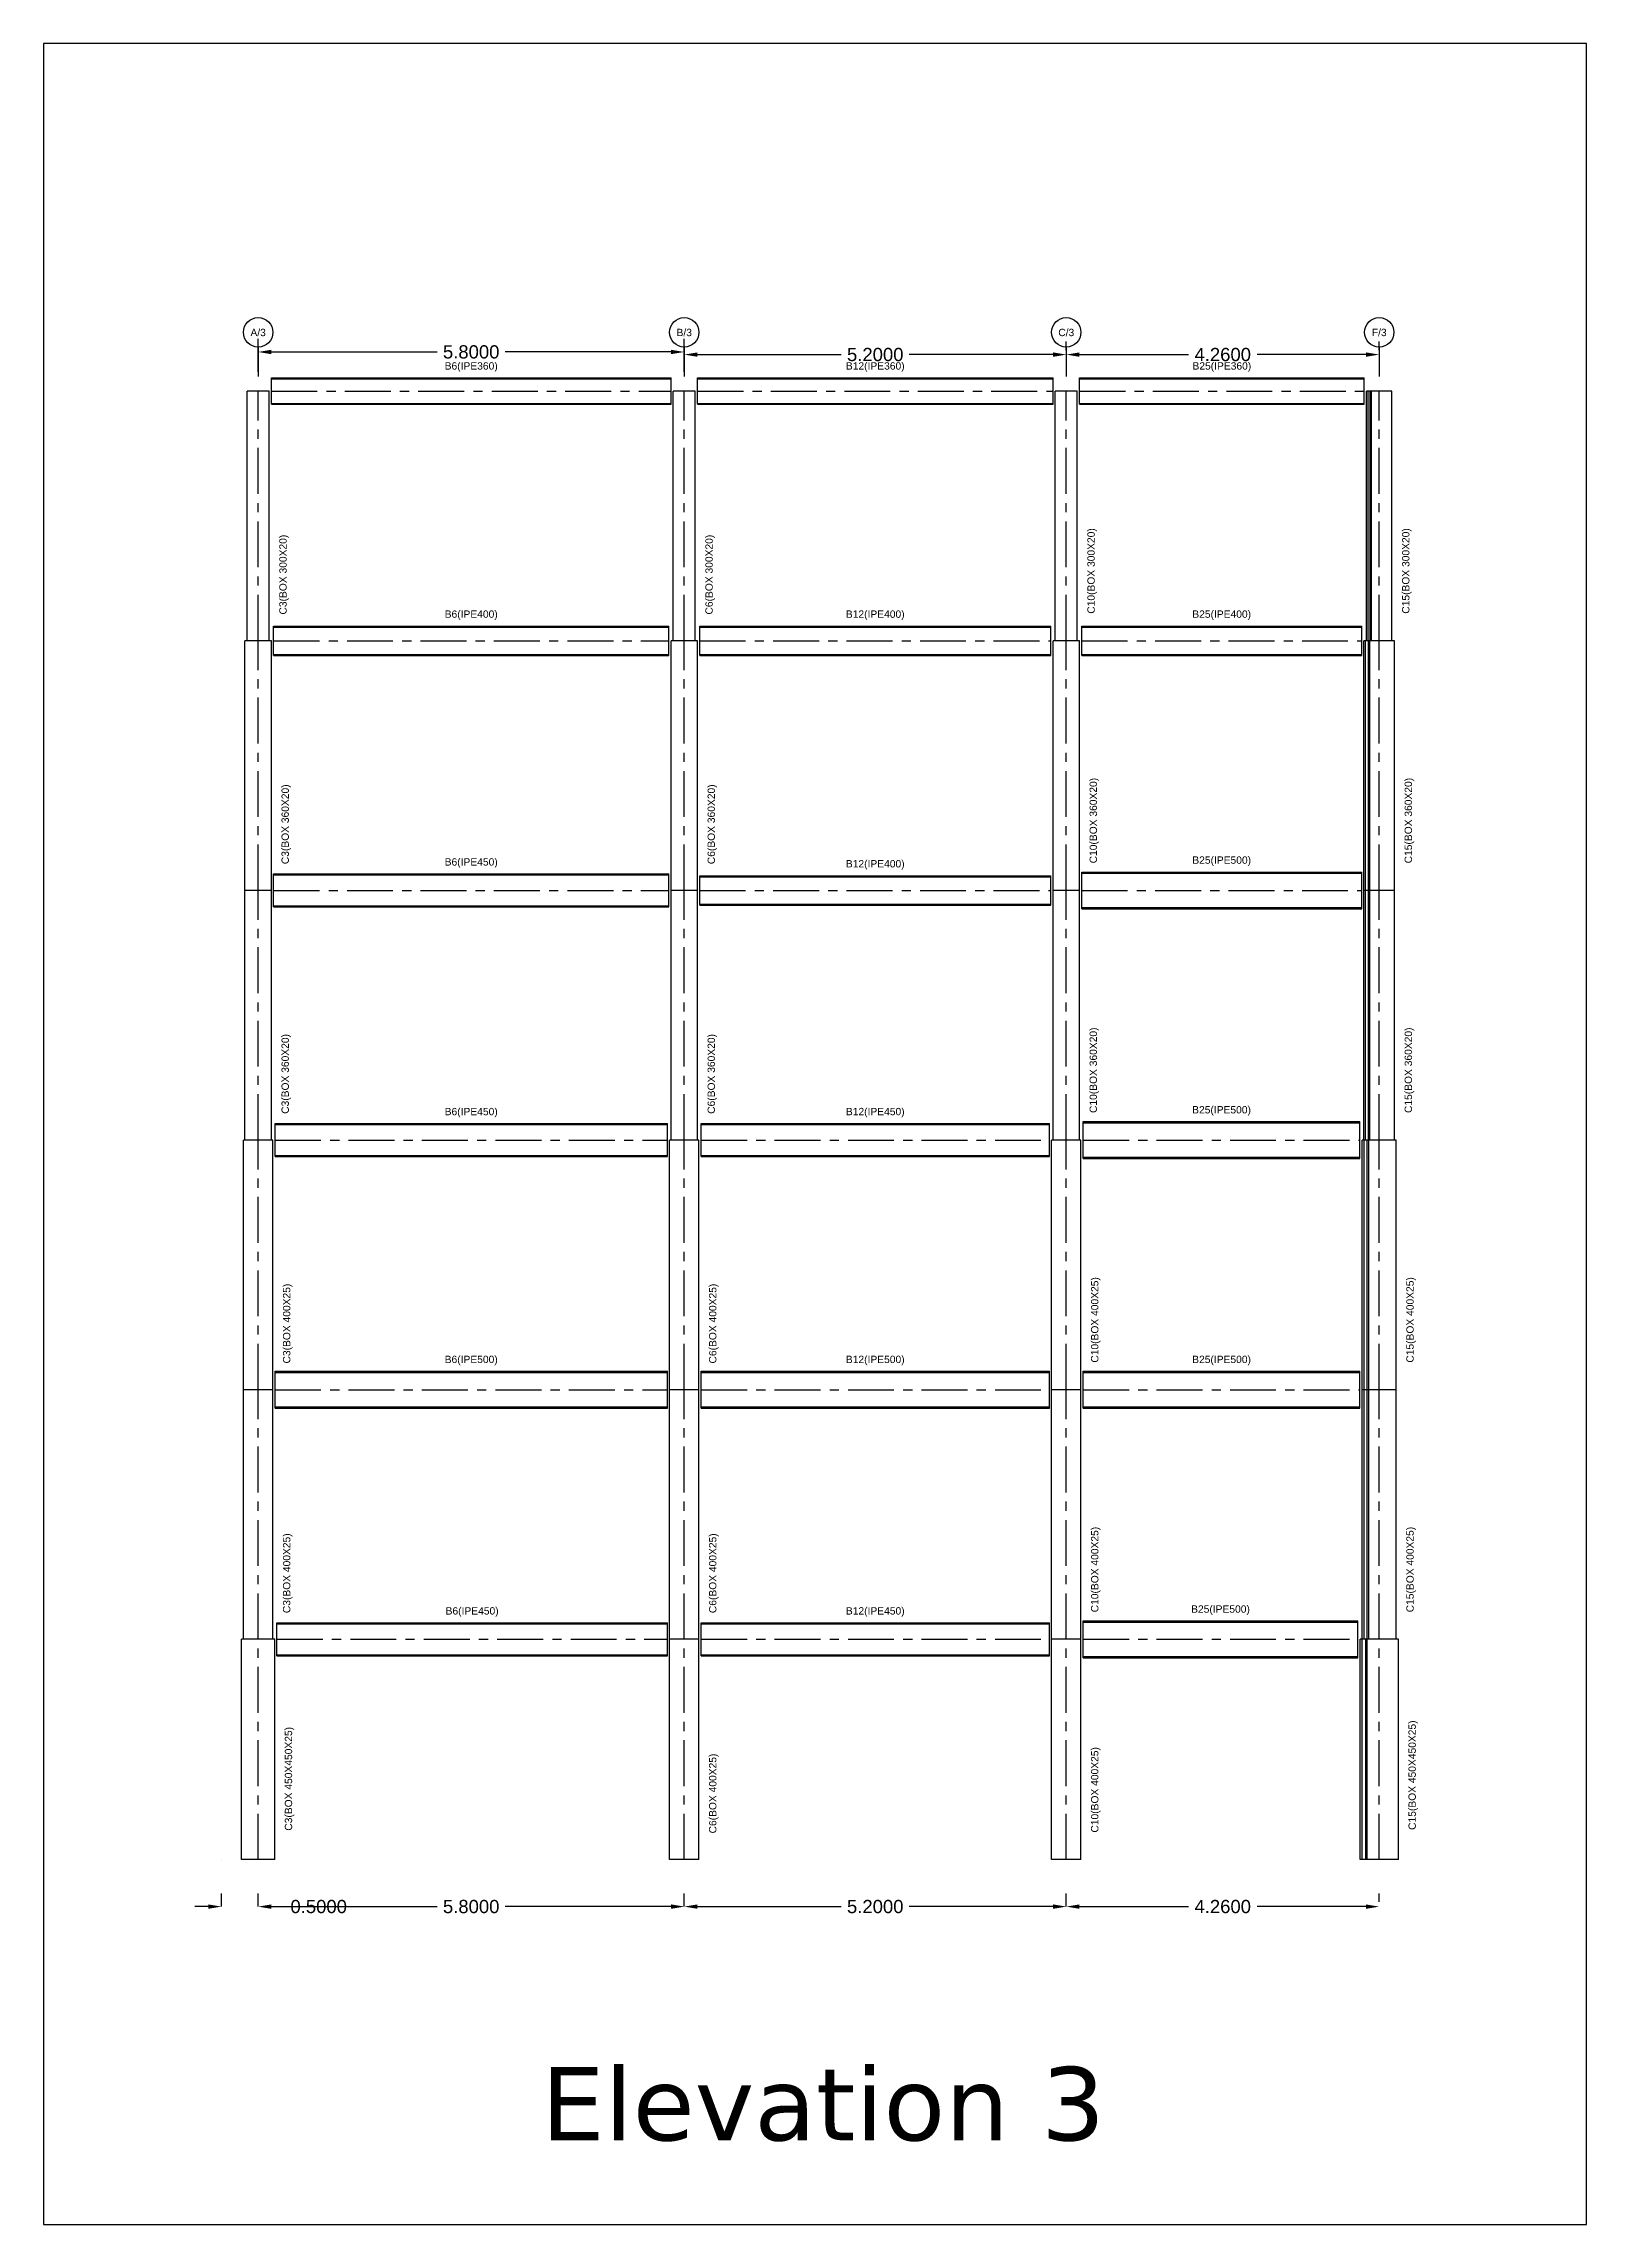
# Model space of a CAD drawing. Header units: metres. Extents: x 158 to 495, y 93 to 262.
# Drawn here: x 221.53 to 242.53, y 232.05 to 261.75 of the extents above; entities that cross this region are included whole.
import ezdxf
from ezdxf.enums import TextEntityAlignment as Align

# ---------------------------------------------------------------- set-up
doc = ezdxf.new("R2010")
doc.units = ezdxf.units.M
doc.header["$MEASUREMENT"] = 0
doc.linetypes.add('CENTER', pattern=[2, 1.25, -0.25, 0.25, -0.25])
doc.styles.get("Standard").update_dxf_attribs({"font": 'arial.ttf'})
doc.dimstyles.get("Standard").update_dxf_attribs({"dimtxt": 0.18, "dimasz": 0.18, "dimexe": 0.18, "dimexo": 0.0625, "dimgap": 0.09, "dimtad": 0, "dimtih": 1, "dimtoh": 1, "dimdec": 4, "dimzin": 0, "dimdsep": 46, "dimtxsty": 'Standard', "dimcen": 0.09, "dimadec": 0, "dimazin": 0, "dimtfac": 1, "dimtdec": 4, "dimtofl": 0, "dimtmove": 0, "dimatfit": 3, "dimfxl": 1, "dimtolj": 1, "dimtzin": 0, "dimarcsym": 0})

msp = doc.modelspace()

# ---------------------------------------------------------------- texts
for s, p in [('A/3', (224.44719, 257.81534)), ('B/3', (230.24719, 257.81534)), ('C/3', (235.44719, 257.81534)), ('F/3', (239.70719, 257.81534)), ('B6(IPE360)', (227.34719, 257.34534)), ('B12(IPE360)', (232.84719, 257.34534)), ('B25(IPE360)', (237.5653, 257.34534)), ('B6(IPE400)', (227.34719, 253.96534)), ('B12(IPE400)', (232.84719, 253.96534)), ('B25(IPE400)', (237.56292, 253.96534)), ('B25(IPE500)', (237.56292, 250.61534)), ('B6(IPE450)', (227.34719, 250.59034)), ('B12(IPE400)', (232.84719, 250.56534)), ('B6(IPE450)', (227.34719, 247.19034)), ('B12(IPE450)', (232.84719, 247.19034)), ('B25(IPE500)', (237.56134, 247.21534)), ('B6(IPE500)', (227.34719, 243.81534)), ('B12(IPE500)', (232.84719, 243.81534)), ('B25(IPE500)', (237.56134, 243.81534)), ('B6(IPE450)', (227.35969, 240.39034)), ('B12(IPE450)', (232.84719, 240.39034)), ('B25(IPE500)', (237.54686, 240.41534))]:
    msp.add_text(s, height=0.1).set_placement(p, align=Align.MIDDLE)
for s, p in [('C10(BOX 300X20)', (235.79719, 254.56534)), ('C15(BOX 300X20)', (240.08095, 254.56534)), ('C3(BOX 300X20)', (224.79719, 254.51534)), ('C6(BOX 300X20)', (230.59719, 254.51534)), ('C3(BOX 360X20)', (224.82719, 251.11534)), ('C6(BOX 360X20)', (230.62719, 251.11534)), ('C10(BOX 360X20)', (235.82719, 251.16534)), ('C15(BOX 360X20)', (240.11571, 251.16534)), ('C10(BOX 360X20)', (235.82719, 247.76534)), ('C15(BOX 360X20)', (240.11571, 247.76534)), ('C3(BOX 360X20)', (224.82719, 247.71534)), ('C6(BOX 360X20)', (230.62719, 247.71534)), ('C3(BOX 400X25)', (224.84719, 244.31534)), ('C6(BOX 400X25)', (230.64719, 244.31534)), ('C10(BOX 400X25)', (235.84719, 244.36534)), ('C15(BOX 400X25)', (240.13888, 244.36534)), ('C10(BOX 400X25)', (235.84719, 240.96534)), ('C15(BOX 400X25)', (240.13888, 240.96534)), ('C3(BOX 400X25)', (224.84719, 240.91534)), ('C6(BOX 400X25)', (230.64719, 240.91534)), ('C3(BOX 450X450X25)', (224.87219, 238.11534)), ('C15(BOX 450X450X25)', (240.16784, 238.16534)), ('C10(BOX 400X25)', (235.84719, 237.96534)), ('C6(BOX 400X25)', (230.64719, 237.91534))]:
    msp.add_text(s, height=0.1, rotation=90).set_placement(p, align=Align.MIDDLE)
at = {"insert": (228.29664, 234.19163), "char_height": 1, "attachment_point": 1}
msp.add_mtext_dynamic_manual_height_columns('{\\fVerdana|b0|i0|c0|p34;Elevation 3}', width=10.4806446, gutter_width=1, heights=[2.9758], dxfattribs=at)

# ---------------------------------------------------------------- blocks, each defined once
blk = doc.blocks.new('*D138')
at = {"color": 0, "lineweight": -2, "transparency": 16777216}
for p, q in [((223.947, 236.378), (223.947, 236.555)), ((224.447, 236.378), (224.447, 236.555)), ((223.767, 236.375), (223.587, 236.375)), ((224.627, 236.375), (224.807, 236.375))]:
    blk.add_line(p, q, dxfattribs=at)
at = {"color": 0, "transparency": 16777216}
for points in [[(223.767, 236.405), (223.767, 236.345), (223.947, 236.375)], [(224.627, 236.405), (224.627, 236.345), (224.447, 236.375)]]:
    blk.add_solid(points, dxfattribs=at)
at = {"layer": 'Defpoints', "color": 0, "transparency": 16777216}
for p in [(223.947, 236.315), (224.447, 236.375), (224.447, 236.315)]:
    blk.add_point(p, dxfattribs=at)
at = {"color": 0, "transparency": 16777216, "insert": (225.271, 236.375), "char_height": 0.18, "attachment_point": 5}
blk.add_mtext('\\A1;0.5000', dxfattribs=at)
blk = doc.blocks.new('*D139')
at = {"color": 0, "lineweight": -2, "transparency": 16777216}
for p, q in [((224.447, 236.378), (224.447, 236.555)), ((230.247, 236.378), (230.247, 236.555)), ((224.627, 236.375), (226.884, 236.375)), ((230.067, 236.375), (227.811, 236.375))]:
    blk.add_line(p, q, dxfattribs=at)
at = {"color": 0, "transparency": 16777216}
for points in [[(224.627, 236.405), (224.627, 236.345), (224.447, 236.375)], [(230.067, 236.405), (230.067, 236.345), (230.247, 236.375)]]:
    blk.add_solid(points, dxfattribs=at)
at = {"layer": 'Defpoints', "color": 0, "transparency": 16777216}
for p in [(224.447, 236.315), (230.247, 236.375), (230.247, 236.315)]:
    blk.add_point(p, dxfattribs=at)
at = {"color": 0, "transparency": 16777216, "insert": (227.347, 236.375), "char_height": 0.18, "attachment_point": 5}
blk.add_mtext('\\A1;5.8000', dxfattribs=at)
blk = doc.blocks.new('*D140')
at = {"color": 0, "lineweight": -2, "transparency": 16777216}
for p, q in [((230.247, 236.378), (230.247, 236.555)), ((235.447, 236.378), (235.447, 236.555)), ((230.427, 236.375), (232.384, 236.375)), ((235.267, 236.375), (233.311, 236.375))]:
    blk.add_line(p, q, dxfattribs=at)
at = {"color": 0, "transparency": 16777216}
for points in [[(230.427, 236.405), (230.427, 236.345), (230.247, 236.375)], [(235.267, 236.405), (235.267, 236.345), (235.447, 236.375)]]:
    blk.add_solid(points, dxfattribs=at)
at = {"layer": 'Defpoints', "color": 0, "transparency": 16777216}
for p in [(230.247, 236.315), (235.447, 236.375), (235.447, 236.315)]:
    blk.add_point(p, dxfattribs=at)
at = {"color": 0, "transparency": 16777216, "insert": (232.847, 236.375), "char_height": 0.18, "attachment_point": 5}
blk.add_mtext('\\A1;5.2000', dxfattribs=at)
blk = doc.blocks.new('*D141')
at = {"color": 0, "lineweight": -2, "transparency": 16777216}
for p, q in [((235.447, 236.378), (235.447, 236.555)), ((239.707, 236.438), (239.707, 236.555)), ((235.627, 236.375), (237.11, 236.375)), ((239.527, 236.375), (238.044, 236.375))]:
    blk.add_line(p, q, dxfattribs=at)
at = {"color": 0, "transparency": 16777216}
for points in [[(235.627, 236.405), (235.627, 236.345), (235.447, 236.375)], [(239.527, 236.405), (239.527, 236.345), (239.707, 236.375)]]:
    blk.add_solid(points, dxfattribs=at)
at = {"layer": 'Defpoints', "color": 0, "transparency": 16777216}
for p in [(235.447, 236.315), (239.707, 236.375), (239.707, 236.375)]:
    blk.add_point(p, dxfattribs=at)
at = {"color": 0, "transparency": 16777216, "insert": (237.577, 236.375), "char_height": 0.18, "attachment_point": 5}
blk.add_mtext('\\A1;4.2600', dxfattribs=at)
blk = doc.blocks.new('*D162')
at = {"color": 0, "lineweight": -2, "transparency": 16777216}
for p, q in [((224.447, 257.278), (224.447, 257.728)), ((224.627, 257.548), (226.884, 257.548)), ((230.067, 257.548), (227.811, 257.548)), ((230.247, 257.278), (230.247, 257.728))]:
    blk.add_line(p, q, dxfattribs=at)
at = {"color": 0, "transparency": 16777216}
for points in [[(224.627, 257.578), (224.627, 257.518), (224.447, 257.548)], [(230.067, 257.578), (230.067, 257.518), (230.247, 257.548)]]:
    blk.add_solid(points, dxfattribs=at)
at = {"layer": 'Defpoints', "color": 0, "transparency": 16777216}
for p in [(230.247, 257.548), (224.447, 257.215), (230.247, 257.215)]:
    blk.add_point(p, dxfattribs=at)
at = {"color": 0, "transparency": 16777216, "insert": (227.347, 257.548), "char_height": 0.18, "attachment_point": 5}
blk.add_mtext('\\A1;5.8000', dxfattribs=at)
blk = doc.blocks.new('*D163')
at = {"color": 0, "lineweight": -2, "transparency": 16777216}
for p, q in [((230.427, 257.512), (232.384, 257.512)), ((235.267, 257.512), (233.311, 257.512)), ((230.247, 257.486), (230.247, 257.332)), ((235.447, 257.486), (235.447, 257.332))]:
    blk.add_line(p, q, dxfattribs=at)
at = {"color": 0, "transparency": 16777216}
for points in [[(230.427, 257.542), (230.427, 257.482), (230.247, 257.512)], [(235.267, 257.542), (235.267, 257.482), (235.447, 257.512)]]:
    blk.add_solid(points, dxfattribs=at)
at = {"layer": 'Defpoints', "color": 0, "transparency": 16777216}
for p in [(230.247, 257.548), (235.447, 257.548), (235.447, 257.512)]:
    blk.add_point(p, dxfattribs=at)
at = {"color": 0, "transparency": 16777216, "insert": (232.847, 257.512), "char_height": 0.18, "attachment_point": 5}
blk.add_mtext('\\A1;5.2000', dxfattribs=at)
blk = doc.blocks.new('*D164')
at = {"color": 0, "lineweight": -2, "transparency": 16777216}
for p, q in [((235.447, 257.574), (235.447, 257.692)), ((235.627, 257.512), (237.11, 257.512)), ((239.527, 257.512), (238.044, 257.512)), ((239.707, 257.574), (239.707, 257.692))]:
    blk.add_line(p, q, dxfattribs=at)
at = {"color": 0, "transparency": 16777216}
for points in [[(235.627, 257.542), (235.627, 257.482), (235.447, 257.512)], [(239.527, 257.542), (239.527, 257.482), (239.707, 257.512)]]:
    blk.add_solid(points, dxfattribs=at)
at = {"layer": 'Defpoints', "color": 0, "transparency": 16777216}
for p in [(235.447, 257.512), (239.707, 257.512), (239.707, 257.512)]:
    blk.add_point(p, dxfattribs=at)
at = {"color": 0, "transparency": 16777216, "insert": (237.577, 257.512), "char_height": 0.18, "attachment_point": 5}
blk.add_mtext('\\A1;4.2600', dxfattribs=at)

# ---------------------------------------------------------------- dimensions: what is measured, and where the dimension line sits
for base, p1, p2, picture, middle in [((230.24719, 257.54828), (224.44719, 257.21534), (230.24719, 257.21534), '*D162', (227.34719, 257.54828)), ((235.44719, 257.51195), (230.24719, 257.54828), (235.44719, 257.54828), '*D163', (232.84719, 257.51195)), ((239.70719, 257.51195), (235.44719, 257.51195), (239.70719, 257.51195), '*D164', (237.57719, 257.51195)), ((224.44719, 236.37534), (223.94719, 236.31534), (224.44719, 236.31534), '*D138', (225.27051, 236.37534)), ((230.24719, 236.37534), (224.44719, 236.31534), (230.24719, 236.31534), '*D139', (227.34719, 236.37534)), ((235.44719, 236.37534), (230.24719, 236.31534), (235.44719, 236.31534), '*D140', (232.84719, 236.37534)), ((239.70719, 236.37534), (235.44719, 236.31534), (239.70719, 236.37534), '*D141', (237.57719, 236.37534))]:
    dim = msp.add_linear_dim(base=base, p1=p1, p2=p2, dimstyle='Standard')
    dim.commit()
    dim.dimension.update_dxf_attribs({"geometry": picture, "text_midpoint": middle})

# ---------------------------------------------------------------- linework, layer by layer
for p, q in [((221.52698, 261.74732), (221.52698, 232.04732)), ((242.52698, 261.74732), (221.52698, 261.74732)), ((242.52698, 232.04732), (242.52698, 261.74732)), ((221.52698, 232.04732), (242.52698, 232.04732))]:
    msp.add_line(p, q)
at = {"linetype": 'CENTER', "ltscale": 0.5}
for p, q in [((224.44719, 257.61534), (224.44719, 257.21534)), ((230.24719, 257.61534), (230.24719, 257.21534)), ((235.44719, 257.61534), (235.44719, 257.21534)), ((239.70719, 257.61534), (239.70719, 257.21534)), ((224.44719, 253.61534), (224.44719, 257.01534)), ((224.62719, 257.01534), (230.06719, 257.01534)), ((230.24719, 253.61534), (230.24719, 257.01534)), ((230.42719, 257.01534), (235.26719, 257.01534)), ((235.44719, 253.61534), (235.44719, 257.01534)), ((235.62719, 257.01534), (239.50342, 257.01534)), ((239.70719, 253.61534), (239.70719, 257.01534)), ((224.44719, 250.21534), (224.44719, 253.61534)), ((224.65719, 253.61534), (230.03719, 253.61534)), ((230.24719, 250.21534), (230.24719, 253.61534)), ((230.45719, 253.61534), (235.23719, 253.61534)), ((235.44719, 250.21534), (235.44719, 253.61534)), ((235.65719, 253.61534), (239.46866, 253.61534)), ((239.70719, 250.21534), (239.70719, 253.61534)), ((224.44719, 246.81534), (224.44719, 250.21534)), ((224.65719, 250.21534), (230.03719, 250.21534)), ((230.24719, 246.81534), (230.24719, 250.21534)), ((230.45719, 250.21534), (235.23719, 250.21534)), ((235.44719, 246.81534), (235.44719, 250.21534)), ((235.65719, 250.21534), (239.46866, 250.21534)), ((239.70719, 246.81534), (239.70719, 250.21534)), ((224.44719, 243.41534), (224.44719, 246.81534)), ((224.67719, 246.81534), (230.01719, 246.81534)), ((230.24719, 243.41534), (230.24719, 246.81534)), ((230.47719, 246.81534), (235.21719, 246.81534)), ((235.44719, 243.41534), (235.44719, 246.81534)), ((235.67719, 246.81534), (239.44549, 246.81534)), ((239.70719, 243.41534), (239.70719, 246.81534)), ((224.44719, 240.01534), (224.44719, 243.41534)), ((224.67719, 243.41534), (230.01719, 243.41534)), ((230.24719, 240.01534), (230.24719, 243.41534)), ((230.47719, 243.41534), (235.21719, 243.41534)), ((235.44719, 240.01534), (235.44719, 243.41534)), ((235.67719, 243.41534), (239.44549, 243.41534)), ((239.70719, 240.01534), (239.70719, 243.41534)), ((224.44719, 237.01534), (224.44719, 240.01534)), ((224.70219, 240.01534), (230.01719, 240.01534)), ((230.24719, 237.01534), (230.24719, 240.01534)), ((230.47719, 240.01534), (235.21719, 240.01534)), ((235.44719, 237.01534), (235.44719, 240.01534)), ((235.67719, 240.01534), (239.41653, 240.01534)), ((239.70719, 237.01534), (239.70719, 240.01534)), ((223.94719, 237.01534), (223.94719, 237.01534)), ((223.94719, 237.01534), (223.94719, 237.01534))]:
    msp.add_line(p, q, dxfattribs=at)
at = {"linetype": 'Continuous'}
for p, q in [((224.29719, 253.61534), (224.29719, 257.01534)), ((224.29719, 253.61534), (224.29719, 257.01534)), ((224.59719, 257.01534), (224.29719, 257.01534)), ((224.59719, 253.61534), (224.59719, 257.01534)), ((224.62719, 257.19534), (230.06719, 257.19534)), ((224.62719, 256.83534), (224.62719, 257.19534)), ((224.62719, 257.18264), (230.06719, 257.18264)), ((224.62719, 257.18264), (230.06719, 257.18264)), ((230.06719, 256.83534), (230.06719, 257.19534)), ((230.09719, 253.61534), (230.09719, 257.01534)), ((230.09719, 253.61534), (230.09719, 257.01534)), ((230.39719, 257.01534), (230.09719, 257.01534)), ((230.39719, 253.61534), (230.39719, 257.01534)), ((230.42719, 257.19534), (235.26719, 257.19534)), ((230.42719, 256.83534), (230.42719, 257.19534)), ((230.42719, 257.18264), (235.26719, 257.18264)), ((230.42719, 257.18264), (235.26719, 257.18264)), ((235.26719, 256.83534), (235.26719, 257.19534)), ((235.29719, 253.61534), (235.29719, 257.01534)), ((235.29719, 253.61534), (235.29719, 257.01534)), ((235.59719, 257.01534), (235.29719, 257.01534)), ((235.59719, 253.61534), (235.59719, 257.01534)), ((235.62719, 257.19534), (239.50342, 257.19534)), ((235.62719, 256.83534), (235.62719, 257.19534)), ((235.62719, 257.18264), (239.50342, 257.18264)), ((235.62719, 257.18264), (239.50342, 257.18264)), ((239.50342, 256.83534), (239.50342, 257.19534)), ((239.53342, 253.61534), (239.53342, 257.01534)), ((239.88095, 257.01534), (239.53342, 257.01534)), ((239.55659, 253.61534), (239.55659, 257.01534)), ((239.58551, 253.61534), (239.58551, 257.01534)), ((239.60173, 253.61534), (239.60173, 257.01534)), ((239.88095, 253.61534), (239.88095, 257.01534)), ((224.62719, 256.84804), (230.06719, 256.84804)), ((224.62719, 256.83534), (230.06719, 256.83534)), ((224.62719, 256.83534), (230.06719, 256.83534)), ((230.42719, 256.84804), (235.26719, 256.84804)), ((230.42719, 256.83534), (235.26719, 256.83534)), ((230.42719, 256.83534), (235.26719, 256.83534)), ((235.62719, 256.84804), (239.50342, 256.84804)), ((235.62719, 256.83534), (239.50342, 256.83534)), ((235.62719, 256.83534), (239.50342, 256.83534)), ((224.65719, 253.81534), (230.03719, 253.81534)), ((224.65719, 253.41534), (224.65719, 253.81534)), ((224.65719, 253.80184), (230.03719, 253.80184)), ((224.65719, 253.80184), (230.03719, 253.80184)), ((230.03719, 253.41534), (230.03719, 253.81534)), ((230.45719, 253.81534), (235.23719, 253.81534)), ((230.45719, 253.41534), (230.45719, 253.81534)), ((230.45719, 253.80184), (235.23719, 253.80184)), ((230.45719, 253.80184), (235.23719, 253.80184)), ((235.23719, 253.41534), (235.23719, 253.81534)), ((235.65719, 253.81534), (239.46866, 253.81534)), ((235.65719, 253.41534), (235.65719, 253.81534)), ((235.65719, 253.80184), (239.46866, 253.80184)), ((235.65719, 253.80184), (239.46866, 253.80184)), ((239.46866, 253.41534), (239.46866, 253.81534)), ((224.26719, 250.21534), (224.26719, 253.61534)), ((224.26719, 250.21534), (224.26719, 253.61534)), ((224.62719, 253.61534), (224.26719, 253.61534)), ((224.59719, 253.61534), (224.29719, 253.61534)), ((224.62719, 250.21534), (224.62719, 253.61534)), ((224.65719, 253.42884), (230.03719, 253.42884)), ((224.65719, 253.41534), (230.03719, 253.41534)), ((224.65719, 253.41534), (230.03719, 253.41534)), ((230.06719, 250.21534), (230.06719, 253.61534)), ((230.06719, 250.21534), (230.06719, 253.61534)), ((230.42719, 253.61534), (230.06719, 253.61534)), ((230.39719, 253.61534), (230.09719, 253.61534)), ((230.42719, 250.21534), (230.42719, 253.61534)), ((230.45719, 253.42884), (235.23719, 253.42884)), ((230.45719, 253.41534), (235.23719, 253.41534)), ((230.45719, 253.41534), (235.23719, 253.41534)), ((235.26719, 250.21534), (235.26719, 253.61534)), ((235.26719, 250.21534), (235.26719, 253.61534)), ((235.62719, 253.61534), (235.26719, 253.61534)), ((235.59719, 253.61534), (235.29719, 253.61534)), ((235.62719, 250.21534), (235.62719, 253.61534)), ((235.65719, 253.42884), (239.46866, 253.42884)), ((235.65719, 253.41534), (239.46866, 253.41534)), ((235.65719, 253.41534), (239.46866, 253.41534)), ((239.49866, 250.21534), (239.49866, 253.61534)), ((239.91571, 253.61534), (239.49866, 253.61534)), ((239.52183, 250.21534), (239.52183, 253.61534)), ((239.88095, 253.61534), (239.53342, 253.61534)), ((239.56118, 250.21534), (239.56118, 253.61534)), ((239.5774, 250.21534), (239.5774, 253.61534)), ((239.91571, 250.21534), (239.91571, 253.61534)), ((224.65719, 250.44034), (230.03719, 250.44034)), ((224.65719, 249.99034), (224.65719, 250.44034)), ((224.65719, 250.42574), (230.03719, 250.42574)), ((224.65719, 250.42574), (230.03719, 250.42574)), ((230.03719, 249.99034), (230.03719, 250.44034)), ((230.45719, 250.41534), (235.23719, 250.41534)), ((230.45719, 250.01534), (230.45719, 250.41534)), ((230.45719, 250.40184), (235.23719, 250.40184)), ((230.45719, 250.40184), (235.23719, 250.40184)), ((235.23719, 250.01534), (235.23719, 250.41534)), ((235.65719, 250.46534), (239.46866, 250.46534)), ((235.65719, 249.96534), (235.65719, 250.46534)), ((235.65719, 250.44934), (239.46866, 250.44934)), ((235.65719, 250.44934), (239.46866, 250.44934)), ((239.46866, 249.96534), (239.46866, 250.46534)), ((224.62719, 250.21534), (224.26719, 250.21534)), ((224.26719, 246.81534), (224.26719, 250.21534)), ((224.26719, 246.81534), (224.26719, 250.21534)), ((224.62719, 250.21534), (224.26719, 250.21534)), ((224.62719, 246.81534), (224.62719, 250.21534)), ((230.42719, 250.21534), (230.06719, 250.21534)), ((230.06719, 246.81534), (230.06719, 250.21534)), ((230.06719, 246.81534), (230.06719, 250.21534)), ((230.42719, 250.21534), (230.06719, 250.21534)), ((230.42719, 246.81534), (230.42719, 250.21534)), ((235.62719, 250.21534), (235.26719, 250.21534)), ((235.26719, 246.81534), (235.26719, 250.21534)), ((235.26719, 246.81534), (235.26719, 250.21534)), ((235.62719, 250.21534), (235.26719, 250.21534)), ((235.62719, 246.81534), (235.62719, 250.21534)), ((239.91571, 250.21534), (239.49866, 250.21534)), ((239.49866, 246.81534), (239.49866, 250.21534)), ((239.91571, 250.21534), (239.49866, 250.21534)), ((239.52183, 246.81534), (239.52183, 250.21534)), ((239.56118, 246.81534), (239.56118, 250.21534)), ((239.5774, 246.81534), (239.5774, 250.21534)), ((239.91571, 246.81534), (239.91571, 250.21534)), ((224.65719, 250.00494), (230.03719, 250.00494)), ((224.65719, 249.99034), (230.03719, 249.99034)), ((224.65719, 249.99034), (230.03719, 249.99034)), ((230.45719, 250.02884), (235.23719, 250.02884)), ((230.45719, 250.01534), (235.23719, 250.01534)), ((230.45719, 250.01534), (235.23719, 250.01534)), ((235.65719, 249.98134), (239.46866, 249.98134)), ((235.65719, 249.96534), (239.46866, 249.96534)), ((235.65719, 249.96534), (239.46866, 249.96534)), ((224.24719, 243.41534), (224.24719, 246.81534)), ((224.24719, 243.41534), (224.24719, 246.81534)), ((224.64719, 246.81534), (224.24719, 246.81534)), ((224.62719, 246.81534), (224.26719, 246.81534)), ((224.64719, 243.41534), (224.64719, 246.81534)), ((224.67719, 247.04034), (230.01719, 247.04034)), ((224.67719, 246.59034), (224.67719, 247.04034)), ((224.67719, 247.02574), (230.01719, 247.02574)), ((224.67719, 247.02574), (230.01719, 247.02574)), ((230.01719, 246.59034), (230.01719, 247.04034)), ((230.04719, 243.41534), (230.04719, 246.81534)), ((230.04719, 243.41534), (230.04719, 246.81534)), ((230.44719, 246.81534), (230.04719, 246.81534)), ((230.42719, 246.81534), (230.06719, 246.81534)), ((230.44719, 243.41534), (230.44719, 246.81534)), ((230.47719, 247.04034), (235.21719, 247.04034)), ((230.47719, 246.59034), (230.47719, 247.04034)), ((230.47719, 247.02574), (235.21719, 247.02574)), ((230.47719, 247.02574), (235.21719, 247.02574)), ((235.21719, 246.59034), (235.21719, 247.04034)), ((235.24719, 243.41534), (235.24719, 246.81534)), ((235.24719, 243.41534), (235.24719, 246.81534)), ((235.64719, 246.81534), (235.24719, 246.81534)), ((235.62719, 246.81534), (235.26719, 246.81534)), ((235.64719, 243.41534), (235.64719, 246.81534)), ((235.67719, 247.06534), (239.44549, 247.06534)), ((235.67719, 246.56534), (235.67719, 247.06534)), ((235.67719, 247.04934), (239.44549, 247.04934)), ((235.67719, 247.04934), (239.44549, 247.04934)), ((239.44549, 246.56534), (239.44549, 247.06534)), ((239.47549, 243.41534), (239.47549, 246.81534)), ((239.93888, 246.81534), (239.47549, 246.81534)), ((239.91571, 246.81534), (239.49866, 246.81534)), ((239.50446, 243.41534), (239.50446, 246.81534)), ((239.54495, 243.41534), (239.54495, 246.81534)), ((239.56523, 243.41534), (239.56523, 246.81534)), ((239.93888, 243.41534), (239.93888, 246.81534)), ((224.67719, 246.60494), (230.01719, 246.60494)), ((224.67719, 246.59034), (230.01719, 246.59034)), ((224.67719, 246.59034), (230.01719, 246.59034)), ((230.47719, 246.60494), (235.21719, 246.60494)), ((230.47719, 246.59034), (235.21719, 246.59034)), ((230.47719, 246.59034), (235.21719, 246.59034)), ((235.67719, 246.58134), (239.44549, 246.58134)), ((235.67719, 246.56534), (239.44549, 246.56534)), ((235.67719, 246.56534), (239.44549, 246.56534)), ((224.67719, 243.66534), (230.01719, 243.66534)), ((224.67719, 243.16534), (224.67719, 243.66534)), ((224.67719, 243.64934), (230.01719, 243.64934)), ((224.67719, 243.64934), (230.01719, 243.64934)), ((230.01719, 243.16534), (230.01719, 243.66534)), ((230.47719, 243.66534), (235.21719, 243.66534)), ((230.47719, 243.16534), (230.47719, 243.66534)), ((230.47719, 243.64934), (235.21719, 243.64934)), ((230.47719, 243.64934), (235.21719, 243.64934)), ((235.21719, 243.16534), (235.21719, 243.66534)), ((235.67719, 243.66534), (239.44549, 243.66534)), ((235.67719, 243.16534), (235.67719, 243.66534)), ((235.67719, 243.64934), (239.44549, 243.64934)), ((235.67719, 243.64934), (239.44549, 243.64934)), ((239.44549, 243.16534), (239.44549, 243.66534)), ((224.64719, 243.41534), (224.24719, 243.41534)), ((224.24719, 240.01534), (224.24719, 243.41534)), ((224.24719, 240.01534), (224.24719, 243.41534)), ((224.64719, 243.41534), (224.24719, 243.41534)), ((224.64719, 240.01534), (224.64719, 243.41534)), ((230.44719, 243.41534), (230.04719, 243.41534)), ((230.04719, 240.01534), (230.04719, 243.41534)), ((230.04719, 240.01534), (230.04719, 243.41534)), ((230.44719, 243.41534), (230.04719, 243.41534)), ((230.44719, 240.01534), (230.44719, 243.41534)), ((235.64719, 243.41534), (235.24719, 243.41534)), ((235.24719, 240.01534), (235.24719, 243.41534)), ((235.24719, 240.01534), (235.24719, 243.41534)), ((235.64719, 243.41534), (235.24719, 243.41534)), ((235.64719, 240.01534), (235.64719, 243.41534)), ((239.93888, 243.41534), (239.47549, 243.41534)), ((239.47549, 240.01534), (239.47549, 243.41534)), ((239.93888, 243.41534), (239.47549, 243.41534)), ((239.50446, 240.01534), (239.50446, 243.41534)), ((239.54495, 240.01534), (239.54495, 243.41534)), ((239.56523, 240.01534), (239.56523, 243.41534)), ((239.93888, 240.01534), (239.93888, 243.41534)), ((224.67719, 243.18134), (230.01719, 243.18134)), ((224.67719, 243.16534), (230.01719, 243.16534)), ((224.67719, 243.16534), (230.01719, 243.16534)), ((230.47719, 243.18134), (235.21719, 243.18134)), ((230.47719, 243.16534), (235.21719, 243.16534)), ((230.47719, 243.16534), (235.21719, 243.16534)), ((235.67719, 243.18134), (239.44549, 243.18134)), ((235.67719, 243.16534), (239.44549, 243.16534)), ((235.67719, 243.16534), (239.44549, 243.16534)), ((224.22219, 237.01534), (224.22219, 240.01534)), ((224.22219, 237.01534), (224.22219, 240.01534)), ((224.67219, 240.01534), (224.22219, 240.01534)), ((224.64719, 240.01534), (224.24719, 240.01534)), ((224.67219, 237.01534), (224.67219, 240.01534)), ((224.70219, 240.24034), (230.01719, 240.24034)), ((224.70219, 239.79034), (224.70219, 240.24034)), ((224.70219, 240.22574), (230.01719, 240.22574)), ((224.70219, 240.22574), (230.01719, 240.22574)), ((230.01719, 239.79034), (230.01719, 240.24034)), ((230.04719, 237.01534), (230.04719, 240.01534)), ((230.04719, 237.01534), (230.04719, 240.01534)), ((230.44719, 240.01534), (230.04719, 240.01534)), ((230.44719, 240.01534), (230.04719, 240.01534)), ((230.44719, 237.01534), (230.44719, 240.01534)), ((230.47719, 240.24034), (235.21719, 240.24034)), ((230.47719, 239.79034), (230.47719, 240.24034)), ((230.47719, 240.22574), (235.21719, 240.22574)), ((230.47719, 240.22574), (235.21719, 240.22574)), ((235.21719, 239.79034), (235.21719, 240.24034)), ((235.24719, 237.01534), (235.24719, 240.01534)), ((235.24719, 237.01534), (235.24719, 240.01534)), ((235.64719, 240.01534), (235.24719, 240.01534)), ((235.64719, 240.01534), (235.24719, 240.01534)), ((235.64719, 237.01534), (235.64719, 240.01534)), ((235.67719, 240.26534), (239.41653, 240.26534)), ((235.67719, 239.76534), (235.67719, 240.26534)), ((235.67719, 240.24934), (239.41653, 240.24934)), ((235.67719, 240.24934), (239.41653, 240.24934)), ((239.41653, 239.76534), (239.41653, 240.26534)), ((239.44653, 237.01534), (239.44653, 240.01534)), ((239.96784, 240.01534), (239.44653, 240.01534)), ((239.47549, 237.01534), (239.47549, 240.01534)), ((239.93888, 240.01534), (239.47549, 240.01534)), ((239.52467, 237.01534), (239.52467, 240.01534)), ((239.54495, 237.01534), (239.54495, 240.01534)), ((239.96784, 237.01534), (239.96784, 240.01534)), ((224.70219, 239.80494), (230.01719, 239.80494)), ((224.70219, 239.79034), (230.01719, 239.79034)), ((224.70219, 239.79034), (230.01719, 239.79034)), ((230.47719, 239.80494), (235.21719, 239.80494)), ((230.47719, 239.79034), (235.21719, 239.79034)), ((230.47719, 239.79034), (235.21719, 239.79034)), ((235.67719, 239.78134), (239.41653, 239.78134)), ((235.67719, 239.76534), (239.41653, 239.76534)), ((235.67719, 239.76534), (239.41653, 239.76534)), ((224.67219, 237.01534), (224.22219, 237.01534)), ((230.44719, 237.01534), (230.04719, 237.01534)), ((235.64719, 237.01534), (235.24719, 237.01534)), ((239.96784, 237.01534), (239.44653, 237.01534))]:
    msp.add_line(p, q, dxfattribs=at)
for centre in [(224.44719, 257.81534), (230.24719, 257.81534), (235.44719, 257.81534), (239.70719, 257.81534)]:
    msp.add_circle(centre, 0.2, dxfattribs=at)

msp.set_redraw_order([(e.dxf.handle, doc.entitydb.next_handle()) for e in msp.query("TEXT MTEXT ATTDEF DIMENSION ARC_DIMENSION")])  # texts and dimensions are drawn at this point

doc.saveas('drawing.dxf')
